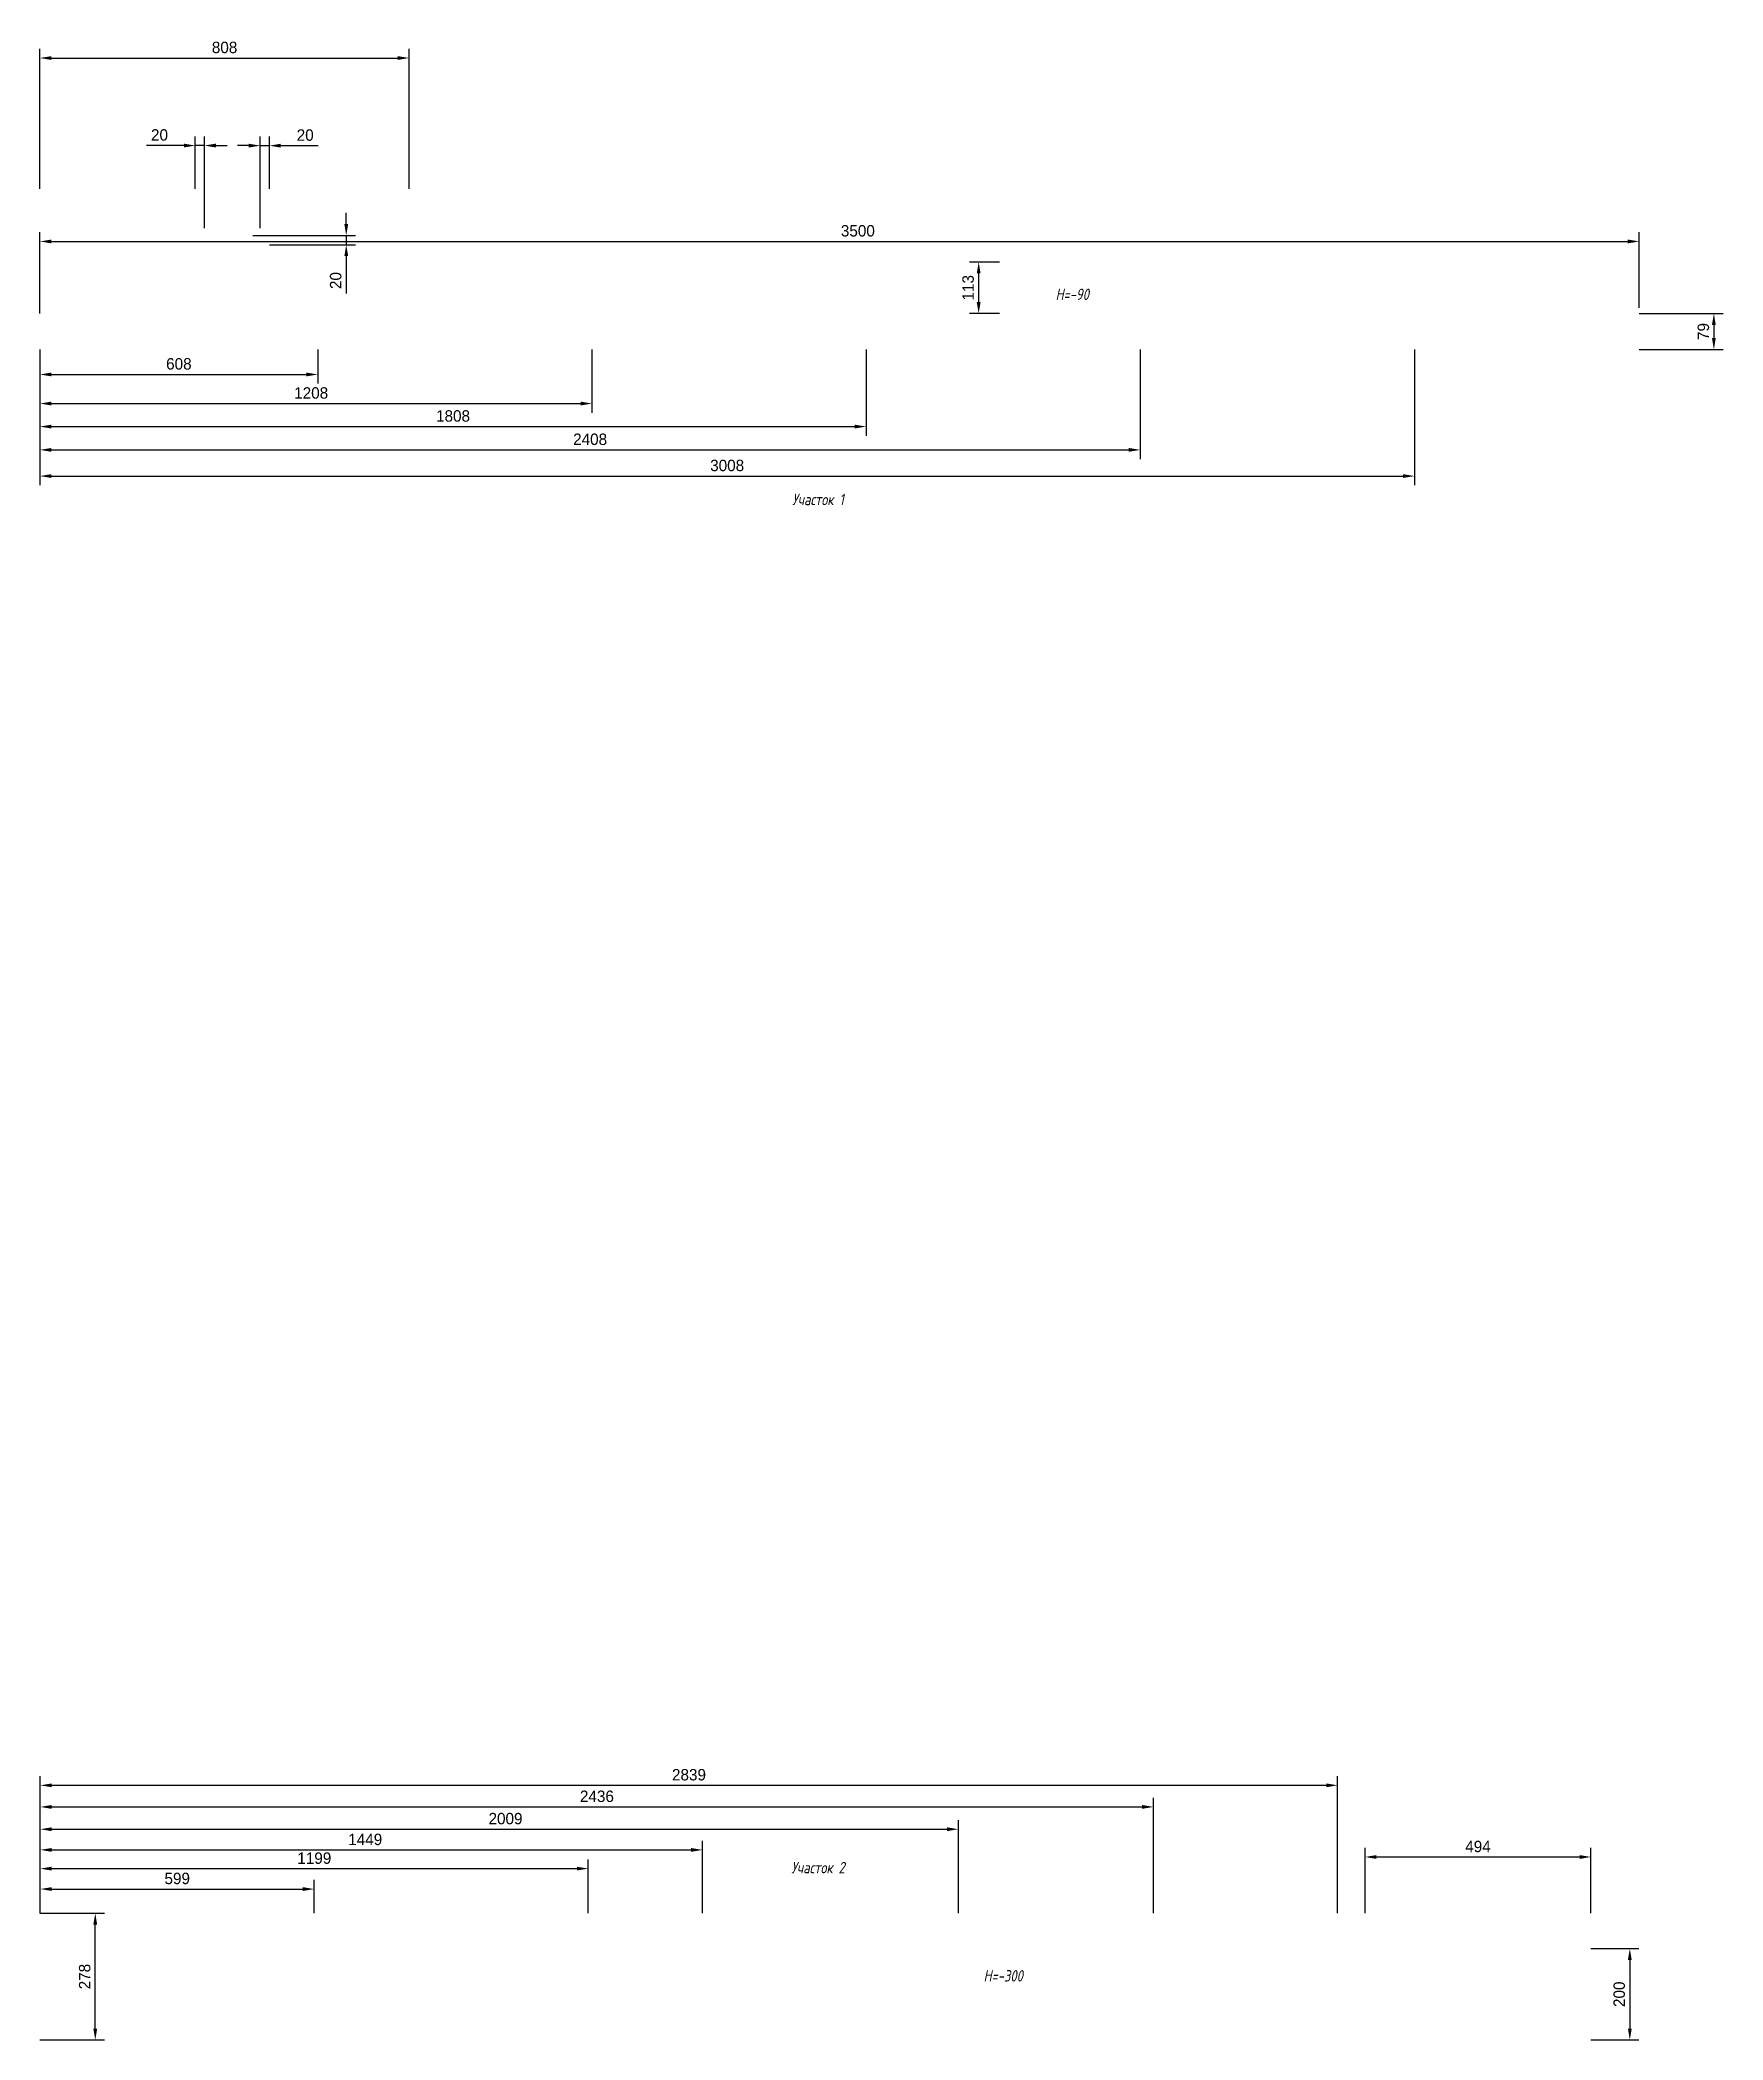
# Model space of a CAD drawing. Header units: millimetres. Extents: x -111711 to 69411, y -94094 to -63139.
# Drawn here: x -34310 to -30627, y -83912 to -79536 of the extents above; entities that cross this region are included whole.
import ezdxf
from ezdxf.enums import TextEntityAlignment as Align

# ---------------------------------------------------------------- set-up
doc = ezdxf.new("R2010")
doc.units = ezdxf.units.MM
doc.header["$PDMODE"] = 34
doc.header["$PDSIZE"] = 50
doc.layers.add('101 Каркас размеры', color=7, linetype='Continuous')
doc.styles.get("Standard").update_dxf_attribs({"font": 'Ubuntu-R.ttf'})
doc.styles.add('ГОСТ-ISOCPEUR', font='isocpeui.ttf', dxfattribs={"width": 0.8})
doc.dimstyles.new('ISO-25', dxfattribs={"dimtxt": 2.5, "dimasz": 2.5, "dimexe": 1.25, "dimexo": 0.625, "dimtad": 1, "dimtxsty": 'Standard', "dimcen": 2.5, "dimadec": 0, "dimazin": 0, "dimtfac": 1, "dimtmove": 0, "dimatfit": 3, "dimfxl": 1, "dimarcsym": 0})

msp = doc.modelspace()

# ---------------------------------------------------------------- texts
at = {"layer": '101 Каркас размеры', "style": 'ГОСТ-ISOCPEUR', "width": 0.8}
for s, p in [('H=-90', (-32050.9, -80092.9)), ('Участок 1', (-32607.4, -80541.6)), ('Участок 2', (-32607.4, -83535)), ('H=-300', (-32202, -83771.8))]:
    msp.add_text(s, height=25, dxfattribs=at).set_placement(p, align=Align.MIDDLE)

# ---------------------------------------------------------------- blocks, each defined once
blk = doc.blocks.new('*D1706')
at = {"layer": '101 Каркас размеры', "color": 0, "lineweight": -2}
for p, q in [((-34310.3, -80134.7), (-34310.3, -79957.1)), ((-34285.3, -79977.1), (-30835.3, -79977.1)), ((-30810.3, -80122.2), (-30810.3, -79957.1))]:
    blk.add_line(p, q, dxfattribs=at)
at = {"layer": '101 Каркас размеры', "color": 0}
for points in [[(-34285.3, -79972.9), (-34285.3, -79981.3), (-34310.3, -79977.1)], [(-30835.3, -79981.3), (-30835.3, -79972.9), (-30810.3, -79977.1)]]:
    blk.add_solid(points, dxfattribs=at)
at = {"layer": 'Defpoints', "color": 0}
for p in [(-30810.3, -79977.1), (-30810.3, -80122.2), (-34310.3, -80134.7)]:
    blk.add_point(p, dxfattribs=at)
at = {"layer": '101 Каркас размеры', "color": 0, "insert": (-32520.3, -79954), "char_height": 25, "attachment_point": 5}
blk.add_mtext('3500', dxfattribs=at)
blk = doc.blocks.new('*D1707')
at = {"layer": '101 Каркас размеры', "color": 0, "lineweight": -2}
for p, q in [((-32210.3, -80022.2), (-32275.9, -80022.2)), ((-32255.9, -80047.2), (-32255.9, -80109.7)), ((-32210.3, -80134.7), (-32275.9, -80134.7))]:
    blk.add_line(p, q, dxfattribs=at)
at = {"layer": '101 Каркас размеры', "color": 0}
for points in [[(-32251.7, -80047.2), (-32260.1, -80047.2), (-32255.9, -80022.2)], [(-32260.1, -80109.7), (-32251.7, -80109.7), (-32255.9, -80134.7)]]:
    blk.add_solid(points, dxfattribs=at)
at = {"layer": 'Defpoints', "color": 0}
for p in [(-32210.3, -80022.2), (-32255.9, -80134.7), (-32210.3, -80134.7)]:
    blk.add_point(p, dxfattribs=at)
at = {"layer": '101 Каркас размеры', "color": 0, "insert": (-32278.9, -80078.5), "char_height": 25, "attachment_point": 5, "rotation": 90}
blk.add_mtext('113', dxfattribs=at)
blk = doc.blocks.new('*D1708')
at = {"layer": '101 Каркас размеры', "color": 0, "lineweight": -2}
for p, q in [((-30810.3, -80134.7), (-30626.8, -80134.7)), ((-30646.8, -80159.7), (-30646.8, -80188.7)), ((-30810.3, -80213.7), (-30626.8, -80213.7))]:
    blk.add_line(p, q, dxfattribs=at)
at = {"layer": '101 Каркас размеры', "color": 0}
for points in [[(-30642.7, -80159.7), (-30651, -80159.7), (-30646.8, -80134.7)], [(-30651, -80188.7), (-30642.7, -80188.7), (-30646.8, -80213.7)]]:
    blk.add_solid(points, dxfattribs=at)
at = {"layer": 'Defpoints', "color": 0}
for p in [(-30810.3, -80134.7), (-30810.3, -80213.7), (-30646.8, -80213.7)]:
    blk.add_point(p, dxfattribs=at)
at = {"layer": '101 Каркас размеры', "color": 0, "insert": (-30669.7, -80174.2), "char_height": 25, "attachment_point": 5, "rotation": 90}
blk.add_mtext('79', dxfattribs=at)
blk = doc.blocks.new('*D1709')
at = {"layer": '101 Каркас размеры', "color": 0, "lineweight": -2}
for p, q in [((-34310.3, -80213.7), (-34310.3, -80288.2)), ((-33702.3, -80213.7), (-33702.3, -80288.2)), ((-34285.3, -80268.2), (-33727.3, -80268.2))]:
    blk.add_line(p, q, dxfattribs=at)
at = {"layer": '101 Каркас размеры', "color": 0}
for points in [[(-34285.3, -80264), (-34285.3, -80272.3), (-34310.3, -80268.2)], [(-33727.3, -80272.3), (-33727.3, -80264), (-33702.3, -80268.2)]]:
    blk.add_solid(points, dxfattribs=at)
at = {"layer": 'Defpoints', "color": 0}
for p in [(-34310.3, -80213.7), (-33702.3, -80213.7), (-33702.3, -80268.2)]:
    blk.add_point(p, dxfattribs=at)
at = {"layer": '101 Каркас размеры', "color": 0, "insert": (-34006.3, -80245.1), "char_height": 25, "attachment_point": 5}
blk.add_mtext('608', dxfattribs=at)
blk = doc.blocks.new('*D1710')
at = {"layer": '101 Каркас размеры', "color": 0, "lineweight": -2}
for p, q in [((-34310.3, -80213.7), (-34310.3, -80351.8)), ((-33102.3, -80213.7), (-33102.3, -80351.8)), ((-34285.3, -80331.8), (-33127.3, -80331.8))]:
    blk.add_line(p, q, dxfattribs=at)
at = {"layer": '101 Каркас размеры', "color": 0}
for points in [[(-34285.3, -80327.6), (-34285.3, -80336), (-34310.3, -80331.8)], [(-33127.3, -80336), (-33127.3, -80327.6), (-33102.3, -80331.8)]]:
    blk.add_solid(points, dxfattribs=at)
at = {"layer": 'Defpoints', "color": 0}
for p in [(-34310.3, -80213.7), (-33102.3, -80213.7), (-33102.3, -80331.8)]:
    blk.add_point(p, dxfattribs=at)
at = {"layer": '101 Каркас размеры', "color": 0, "insert": (-33716.7, -80308.8), "char_height": 25, "attachment_point": 5}
blk.add_mtext('1208', dxfattribs=at)
blk = doc.blocks.new('*D1711')
at = {"layer": '101 Каркас размеры', "color": 0, "lineweight": -2}
for p, q in [((-34310.3, -80213.7), (-34310.3, -80402.2)), ((-32502.3, -80213.7), (-32502.3, -80402.2)), ((-34285.3, -80382.2), (-32527.3, -80382.2))]:
    blk.add_line(p, q, dxfattribs=at)
at = {"layer": '101 Каркас размеры', "color": 0}
for points in [[(-34285.3, -80378), (-34285.3, -80386.4), (-34310.3, -80382.2)], [(-32527.3, -80386.4), (-32527.3, -80378), (-32502.3, -80382.2)]]:
    blk.add_solid(points, dxfattribs=at)
at = {"layer": 'Defpoints', "color": 0}
for p in [(-34310.3, -80213.7), (-32502.3, -80213.7), (-32502.3, -80382.2)]:
    blk.add_point(p, dxfattribs=at)
at = {"layer": '101 Каркас размеры', "color": 0, "insert": (-33406.3, -80359.1), "char_height": 25, "attachment_point": 5}
blk.add_mtext('1808', dxfattribs=at)
blk = doc.blocks.new('*D1712')
at = {"layer": '101 Каркас размеры', "color": 0, "lineweight": -2}
for p, q in [((-34310.3, -80213.7), (-34310.3, -80453.2)), ((-31902.3, -80213.7), (-31902.3, -80453.2)), ((-34285.3, -80433.2), (-31927.3, -80433.2))]:
    blk.add_line(p, q, dxfattribs=at)
at = {"layer": '101 Каркас размеры', "color": 0}
for points in [[(-34285.3, -80429), (-34285.3, -80437.3), (-34310.3, -80433.2)], [(-31927.3, -80437.3), (-31927.3, -80429), (-31902.3, -80433.2)]]:
    blk.add_solid(points, dxfattribs=at)
at = {"layer": 'Defpoints', "color": 0}
for p in [(-34310.3, -80213.7), (-31902.3, -80213.7), (-31902.3, -80433.2)]:
    blk.add_point(p, dxfattribs=at)
at = {"layer": '101 Каркас размеры', "color": 0, "insert": (-33106.3, -80410.1), "char_height": 25, "attachment_point": 5}
blk.add_mtext('2408', dxfattribs=at)
blk = doc.blocks.new('*D1713')
at = {"layer": '101 Каркас размеры', "color": 0, "lineweight": -2}
for p, q in [((-34310.3, -80213.7), (-34310.3, -80510.5)), ((-31302.3, -80213.7), (-31302.3, -80510.5)), ((-34285.3, -80490.5), (-31327.3, -80490.5))]:
    blk.add_line(p, q, dxfattribs=at)
at = {"layer": '101 Каркас размеры', "color": 0}
for points in [[(-34285.3, -80486.3), (-34285.3, -80494.6), (-34310.3, -80490.5)], [(-31327.3, -80494.6), (-31327.3, -80486.3), (-31302.3, -80490.5)]]:
    blk.add_solid(points, dxfattribs=at)
at = {"layer": 'Defpoints', "color": 0}
for p in [(-34310.3, -80213.7), (-31302.3, -80213.7), (-31302.3, -80490.5)]:
    blk.add_point(p, dxfattribs=at)
at = {"layer": '101 Каркас размеры', "color": 0, "insert": (-32806.3, -80467.4), "char_height": 25, "attachment_point": 5}
blk.add_mtext('3008', dxfattribs=at)
blk = doc.blocks.new('*D1714')
at = {"layer": '101 Каркас размеры', "color": 0, "lineweight": -2}
for p, q in [((-34310.3, -83634.7), (-34169.3, -83634.7)), ((-34189.3, -83887.2), (-34189.3, -83659.7)), ((-34310.3, -83912.2), (-34169.3, -83912.2))]:
    blk.add_line(p, q, dxfattribs=at)
at = {"layer": '101 Каркас размеры', "color": 0}
for points in [[(-34185.1, -83659.7), (-34193.5, -83659.7), (-34189.3, -83634.7)], [(-34193.5, -83887.2), (-34185.1, -83887.2), (-34189.3, -83912.2)]]:
    blk.add_solid(points, dxfattribs=at)
at = {"layer": 'Defpoints', "color": 0}
for p in [(-34310.3, -83634.7), (-34189.3, -83634.7), (-34310.3, -83912.2)]:
    blk.add_point(p, dxfattribs=at)
at = {"layer": '101 Каркас размеры', "color": 0, "insert": (-34212.3, -83773.5), "char_height": 25, "attachment_point": 5, "rotation": 90}
blk.add_mtext('278', dxfattribs=at)
blk = doc.blocks.new('*D1715')
at = {"layer": '101 Каркас размеры', "color": 0, "lineweight": -2}
for p, q in [((-34309.6, -83634.7), (-34309.6, -83562)), ((-33710.3, -83634.7), (-33710.3, -83562)), ((-34284.6, -83582), (-33735.3, -83582))]:
    blk.add_line(p, q, dxfattribs=at)
at = {"layer": '101 Каркас размеры', "color": 0}
for points in [[(-34284.6, -83577.8), (-34284.6, -83586.2), (-34309.6, -83582)], [(-33735.3, -83586.2), (-33735.3, -83577.8), (-33710.3, -83582)]]:
    blk.add_solid(points, dxfattribs=at)
at = {"layer": 'Defpoints', "color": 0}
for p in [(-33710.3, -83582), (-34309.6, -83634.7), (-33710.3, -83634.7)]:
    blk.add_point(p, dxfattribs=at)
at = {"layer": '101 Каркас размеры', "color": 0, "insert": (-34009.9, -83558.9), "char_height": 25, "attachment_point": 5}
blk.add_mtext('599', dxfattribs=at)
blk = doc.blocks.new('*D1716')
at = {"layer": '101 Каркас размеры', "color": 0, "lineweight": -2}
for p, q in [((-34309.6, -83634.7), (-34309.6, -83517.3)), ((-33110.3, -83634.7), (-33110.3, -83517.3)), ((-34284.6, -83537.3), (-33135.3, -83537.3))]:
    blk.add_line(p, q, dxfattribs=at)
at = {"layer": '101 Каркас размеры', "color": 0}
for points in [[(-34284.6, -83533.1), (-34284.6, -83541.5), (-34309.6, -83537.3)], [(-33135.3, -83541.5), (-33135.3, -83533.1), (-33110.3, -83537.3)]]:
    blk.add_solid(points, dxfattribs=at)
at = {"layer": 'Defpoints', "color": 0}
for p in [(-33110.3, -83537.3), (-34309.6, -83634.7), (-33110.3, -83634.7)]:
    blk.add_point(p, dxfattribs=at)
at = {"layer": '101 Каркас размеры', "color": 0, "insert": (-33709.9, -83514.5), "char_height": 25, "attachment_point": 5}
blk.add_mtext('1199', dxfattribs=at)
blk = doc.blocks.new('*D1717')
at = {"layer": '101 Каркас размеры', "color": 0, "lineweight": -2}
for p, q in [((-34309.6, -83634.7), (-34309.6, -83476.3)), ((-32860.3, -83634.7), (-32860.3, -83476.3)), ((-34284.6, -83496.3), (-32885.3, -83496.3))]:
    blk.add_line(p, q, dxfattribs=at)
at = {"layer": '101 Каркас размеры', "color": 0}
for points in [[(-34284.6, -83492.2), (-34284.6, -83500.5), (-34309.6, -83496.3)], [(-32885.3, -83500.5), (-32885.3, -83492.2), (-32860.3, -83496.3)]]:
    blk.add_solid(points, dxfattribs=at)
at = {"layer": 'Defpoints', "color": 0}
for p in [(-32860.3, -83496.3), (-34309.6, -83634.7), (-32860.3, -83634.7)]:
    blk.add_point(p, dxfattribs=at)
at = {"layer": '101 Каркас размеры', "color": 0, "insert": (-33598.4, -83473.5), "char_height": 25, "attachment_point": 5}
blk.add_mtext('1449', dxfattribs=at)
blk = doc.blocks.new('*D1718')
at = {"layer": '101 Каркас размеры', "color": 0, "lineweight": -2}
for p, q in [((-34309.6, -83634.7), (-34309.6, -83431.1)), ((-32300.3, -83634.7), (-32300.3, -83431.1)), ((-34284.6, -83451.1), (-32325.3, -83451.1))]:
    blk.add_line(p, q, dxfattribs=at)
at = {"layer": '101 Каркас размеры', "color": 0}
for points in [[(-34284.6, -83446.9), (-34284.6, -83455.3), (-34309.6, -83451.1)], [(-32325.3, -83455.3), (-32325.3, -83446.9), (-32300.3, -83451.1)]]:
    blk.add_solid(points, dxfattribs=at)
at = {"layer": 'Defpoints', "color": 0}
for p in [(-32300.3, -83451.1), (-34309.6, -83634.7), (-32300.3, -83634.7)]:
    blk.add_point(p, dxfattribs=at)
at = {"layer": '101 Каркас размеры', "color": 0, "insert": (-33291.4, -83428), "char_height": 25, "attachment_point": 5}
blk.add_mtext('2009', dxfattribs=at)
blk = doc.blocks.new('*D1719')
at = {"layer": '101 Каркас размеры', "color": 0, "lineweight": -2}
for p, q in [((-34309.6, -83634.7), (-34309.6, -83382.3)), ((-34284.6, -83402.3), (-31898.3, -83402.3)), ((-31873.3, -83634.7), (-31873.3, -83382.3))]:
    blk.add_line(p, q, dxfattribs=at)
at = {"layer": '101 Каркас размеры', "color": 0}
for points in [[(-34284.6, -83398.1), (-34284.6, -83406.5), (-34309.6, -83402.3)], [(-31898.3, -83406.5), (-31898.3, -83398.1), (-31873.3, -83402.3)]]:
    blk.add_solid(points, dxfattribs=at)
at = {"layer": 'Defpoints', "color": 0}
for p in [(-31873.3, -83402.3), (-34309.6, -83634.7), (-31873.3, -83634.7)]:
    blk.add_point(p, dxfattribs=at)
at = {"layer": '101 Каркас размеры', "color": 0, "insert": (-33091.4, -83379.2), "char_height": 25, "attachment_point": 5}
blk.add_mtext('2436', dxfattribs=at)
blk = doc.blocks.new('*D1720')
at = {"layer": '101 Каркас размеры', "color": 0, "lineweight": -2}
for p, q in [((-34309.6, -83634.7), (-34309.6, -83335)), ((-34284.6, -83355), (-31495.3, -83355)), ((-31470.3, -83634.7), (-31470.3, -83335))]:
    blk.add_line(p, q, dxfattribs=at)
at = {"layer": '101 Каркас размеры', "color": 0}
for points in [[(-34284.6, -83350.9), (-34284.6, -83359.2), (-34309.6, -83355)], [(-31495.3, -83359.2), (-31495.3, -83350.9), (-31470.3, -83355)]]:
    blk.add_solid(points, dxfattribs=at)
at = {"layer": 'Defpoints', "color": 0}
for p in [(-31470.3, -83355), (-34309.6, -83634.7), (-31470.3, -83634.7)]:
    blk.add_point(p, dxfattribs=at)
at = {"layer": '101 Каркас размеры', "color": 0, "insert": (-32889.9, -83332), "char_height": 25, "attachment_point": 5}
blk.add_mtext('2839', dxfattribs=at)
blk = doc.blocks.new('*D1721')
at = {"layer": '101 Каркас размеры', "color": 0, "lineweight": -2}
for p, q in [((-30915.9, -83712.3), (-30810.8, -83712.3)), ((-30830.8, -83737.3), (-30830.8, -83887.2)), ((-30915.9, -83912.2), (-30810.8, -83912.2))]:
    blk.add_line(p, q, dxfattribs=at)
at = {"layer": '101 Каркас размеры', "color": 0}
for points in [[(-30826.6, -83737.3), (-30835, -83737.3), (-30830.8, -83712.3)], [(-30835, -83887.2), (-30826.6, -83887.2), (-30830.8, -83912.2)]]:
    blk.add_solid(points, dxfattribs=at)
at = {"layer": 'Defpoints', "color": 0}
for p in [(-30915.9, -83712.3), (-30915.9, -83912.2), (-30830.8, -83912.2)]:
    blk.add_point(p, dxfattribs=at)
at = {"layer": '101 Каркас размеры', "color": 0, "insert": (-30853.9, -83812.2), "char_height": 25, "attachment_point": 5, "rotation": 90}
blk.add_mtext('200', dxfattribs=at)
blk = doc.blocks.new('*D1722')
at = {"layer": '101 Каркас размеры', "color": 0, "lineweight": -2}
for p, q in [((-33995.3, -79767.3), (-34077.1, -79767.3)), ((-33970.3, -79862.2), (-33970.3, -79747.3)), ((-33950.3, -79767.3), (-33970.3, -79767.3)), ((-33950.3, -79948.2), (-33950.3, -79747.3)), ((-33925.3, -79767.3), (-33900.3, -79767.3))]:
    blk.add_line(p, q, dxfattribs=at)
at = {"layer": '101 Каркас размеры', "color": 0}
for points in [[(-33995.3, -79771.5), (-33995.3, -79763.1), (-33970.3, -79767.3)], [(-33925.3, -79763.1), (-33925.3, -79771.5), (-33950.3, -79767.3)]]:
    blk.add_solid(points, dxfattribs=at)
at = {"layer": 'Defpoints', "color": 0}
for p in [(-33970.3, -79767.3), (-33970.3, -79862.2), (-33950.3, -79948.2)]:
    blk.add_point(p, dxfattribs=at)
at = {"layer": '101 Каркас размеры', "color": 0, "insert": (-34048.7, -79744.2), "char_height": 25, "attachment_point": 5}
blk.add_mtext('20', dxfattribs=at)
blk = doc.blocks.new('*D1723')
at = {"layer": '101 Каркас размеры', "color": 0, "lineweight": -2}
for p, q in [((-33853.3, -79767.5), (-33878.3, -79767.5)), ((-33828.3, -79948.2), (-33828.3, -79747.5)), ((-33828.3, -79767.5), (-33808.3, -79767.5)), ((-33808.3, -79862.2), (-33808.3, -79747.5)), ((-33783.3, -79767.5), (-33701.4, -79767.5))]:
    blk.add_line(p, q, dxfattribs=at)
at = {"layer": '101 Каркас размеры', "color": 0}
for points in [[(-33853.3, -79771.7), (-33853.3, -79763.4), (-33828.3, -79767.5)], [(-33783.3, -79763.4), (-33783.3, -79771.7), (-33808.3, -79767.5)]]:
    blk.add_solid(points, dxfattribs=at)
at = {"layer": 'Defpoints', "color": 0}
for p in [(-33808.3, -79767.5), (-33808.3, -79862.2), (-33828.3, -79948.2)]:
    blk.add_point(p, dxfattribs=at)
at = {"layer": '101 Каркас размеры', "color": 0, "insert": (-33729.8, -79744.5), "char_height": 25, "attachment_point": 5}
blk.add_mtext('20', dxfattribs=at)
blk = doc.blocks.new('*D1724')
at = {"layer": '101 Каркас размеры', "color": 0, "lineweight": -2}
for p, q in [((-33640, -79939.2), (-33640, -79914.2)), ((-33844.3, -79964.2), (-33620, -79964.2)), ((-33808.3, -79984.2), (-33620, -79984.2)), ((-33640, -79964.2), (-33640, -79984.2)), ((-33640, -80009.2), (-33640, -80091.1))]:
    blk.add_line(p, q, dxfattribs=at)
at = {"layer": '101 Каркас размеры', "color": 0}
for points in [[(-33644.1, -79939.2), (-33635.8, -79939.2), (-33640, -79964.2)], [(-33635.8, -80009.2), (-33644.1, -80009.2), (-33640, -79984.2)]]:
    blk.add_solid(points, dxfattribs=at)
at = {"layer": 'Defpoints', "color": 0}
for p in [(-33844.3, -79964.2), (-33808.3, -79984.2), (-33640, -79984.2)]:
    blk.add_point(p, dxfattribs=at)
at = {"layer": '101 Каркас размеры', "color": 0, "insert": (-33663, -80062.7), "char_height": 25, "attachment_point": 5, "rotation": 90}
blk.add_mtext('20', dxfattribs=at)
blk = doc.blocks.new('*D1725')
at = {"layer": '101 Каркас размеры', "color": 0, "lineweight": -2}
for p, q in [((-31410.3, -83634.7), (-31410.3, -83491.8)), ((-31385.3, -83511.8), (-30940.9, -83511.8)), ((-30915.9, -83634.7), (-30915.9, -83491.8))]:
    blk.add_line(p, q, dxfattribs=at)
at = {"layer": '101 Каркас размеры', "color": 0}
for points in [[(-31385.3, -83507.7), (-31385.3, -83516), (-31410.3, -83511.8)], [(-30940.9, -83516), (-30940.9, -83507.7), (-30915.9, -83511.8)]]:
    blk.add_solid(points, dxfattribs=at)
at = {"layer": 'Defpoints', "color": 0}
for p in [(-30915.9, -83511.8), (-31410.3, -83634.7), (-30915.9, -83634.7)]:
    blk.add_point(p, dxfattribs=at)
at = {"layer": '101 Каркас размеры', "color": 0, "insert": (-31163.1, -83489), "char_height": 25, "attachment_point": 5}
blk.add_mtext('494', dxfattribs=at)
blk = doc.blocks.new('*D1726')
at = {"layer": '101 Каркас размеры', "color": 0, "lineweight": -2}
for p, q in [((-34310.3, -79862.2), (-34310.3, -79555.8)), ((-34285.3, -79575.8), (-33527.3, -79575.8)), ((-33502.3, -79862.2), (-33502.3, -79555.8))]:
    blk.add_line(p, q, dxfattribs=at)
at = {"layer": '101 Каркас размеры', "color": 0}
for points in [[(-34285.3, -79571.7), (-34285.3, -79580), (-34310.3, -79575.8)], [(-33527.3, -79580), (-33527.3, -79571.7), (-33502.3, -79575.8)]]:
    blk.add_solid(points, dxfattribs=at)
at = {"layer": 'Defpoints', "color": 0}
for p in [(-33502.3, -79575.8), (-34310.3, -79862.2), (-33502.3, -79862.2)]:
    blk.add_point(p, dxfattribs=at)
at = {"layer": '101 Каркас размеры', "color": 0, "insert": (-33906.3, -79552.8), "char_height": 25, "attachment_point": 5}
blk.add_mtext('808', dxfattribs=at)

# ---------------------------------------------------------------- dimensions: what is measured, and where the dimension line sits
at = {"layer": '101 Каркас размеры'}
for base, p1, p2, picture, middle in [((-33502.3, -79575.8), (-34310.3, -79862.2), (-33502.3, -79862.2), '*D1726', (-33906.3, -79552.8)), ((-33970.3, -79767.3), (-33950.3, -79948.2), (-33970.3, -79862.2), '*D1722', (-34048.7, -79744.2)), ((-33808.3, -79767.5), (-33828.3, -79948.2), (-33808.3, -79862.2), '*D1723', (-33729.8, -79744.5)), ((-30915.9, -83511.8), (-31410.3, -83634.7), (-30915.9, -83634.7), '*D1725', (-31163.1, -83489)), ((-33710.3, -83582), (-34309.6, -83634.7), (-33710.3, -83634.7), '*D1715', (-34009.9, -83558.9))]:
    dim = msp.add_linear_dim(base=base, p1=p1, p2=p2, dimstyle='ISO-25', override={"dimtxt": 25, "dimasz": 25, "dimexe": 20, "dimexo": 0, "dimgap": 10, "dimdec": 0}, dxfattribs=at)
    dim.commit()
    dim.dimension.update_dxf_attribs({"geometry": picture, "text_midpoint": middle})
at = {"layer": '101 Каркас размеры', "color": 5}
dim = msp.add_linear_dim(base=(-30810.3, -79977.1), p1=(-34310.3, -80134.7), p2=(-30810.3, -80122.2), dimstyle='ISO-25', override={"dimtxt": 25, "dimasz": 25, "dimexe": 20, "dimexo": 0, "dimgap": 10, "dimdec": 0}, dxfattribs=at)
dim.commit()
dim.dimension.update_dxf_attribs({"geometry": '*D1706', "text_midpoint": (-32520.3, -79977.1), "dimtype": 160})
at = {"layer": '101 Каркас размеры'}
for base, p1, p2, picture, middle in [((-33640, -79984.2), (-33844.3, -79964.2), (-33808.3, -79984.2), '*D1724', (-33663, -80062.7)), ((-32255.8902291, -80134.7490983), (-32210.2616606, -80022.2490983), (-32210.2616606, -80134.7490983), '*D1707', (-32278.9493922, -80078.4990983)), ((-30646.8, -80213.7), (-30810.3, -80134.7), (-30810.3, -80213.7), '*D1708', (-30669.7, -80174.2)), ((-34189.2892664, -83634.7490983), (-34310.2616606, -83912.2490983), (-34310.2616606, -83634.7490983), '*D1714', (-34212.3484294, -83773.4990983)), ((-30830.8, -83912.2), (-30915.9, -83712.3), (-30915.9, -83912.2), '*D1721', (-30853.9, -83812.2))]:
    dim = msp.add_linear_dim(base=base, p1=p1, p2=p2, angle=90, dimstyle='ISO-25', override={"dimtxt": 25, "dimasz": 25, "dimexe": 20, "dimexo": 0, "dimgap": 10, "dimdec": 0}, dxfattribs=at)
    dim.commit()
    dim.dimension.update_dxf_attribs({"geometry": picture, "text_midpoint": middle})
for base, p1, p2, picture, middle in [((-33702.3, -80268.2), (-34310.3, -80213.7), (-33702.3, -80213.7), '*D1709', (-34006.3, -80268.2)), ((-33102.3, -80331.8), (-34310.3, -80213.7), (-33102.3, -80213.7), '*D1710', (-33716.7, -80331.8)), ((-32502.3, -80382.2), (-34310.3, -80213.7), (-32502.3, -80213.7), '*D1711', (-33406.3, -80382.2)), ((-31902.3, -80433.2), (-34310.3, -80213.7), (-31902.3, -80213.7), '*D1712', (-33106.3, -80433.2)), ((-31302.3, -80490.5), (-34310.3, -80213.7), (-31302.3, -80213.7), '*D1713', (-32806.3, -80490.5)), ((-31470.3, -83355), (-34309.6, -83634.7), (-31470.3, -83634.7), '*D1720', (-32889.9, -83355)), ((-31873.3, -83402.3), (-34309.6, -83634.7), (-31873.3, -83634.7), '*D1719', (-33091.4, -83402.3)), ((-32300.3, -83451.1), (-34309.6, -83634.7), (-32300.3, -83634.7), '*D1718', (-33291.4, -83451.1)), ((-32860.3, -83496.3), (-34309.6, -83634.7), (-32860.3, -83634.7), '*D1717', (-33598.4, -83496.3)), ((-33110.3, -83537.3), (-34309.6, -83634.7), (-33110.3, -83634.7), '*D1716', (-33709.9, -83537.3))]:
    dim = msp.add_linear_dim(base=base, p1=p1, p2=p2, dimstyle='ISO-25', override={"dimtxt": 25, "dimasz": 25, "dimexe": 20, "dimexo": 0, "dimgap": 10, "dimdec": 0}, dxfattribs=at)
    dim.commit()
    dim.dimension.update_dxf_attribs({"geometry": picture, "text_midpoint": middle, "dimtype": 160})

doc.saveas('drawing.dxf')
